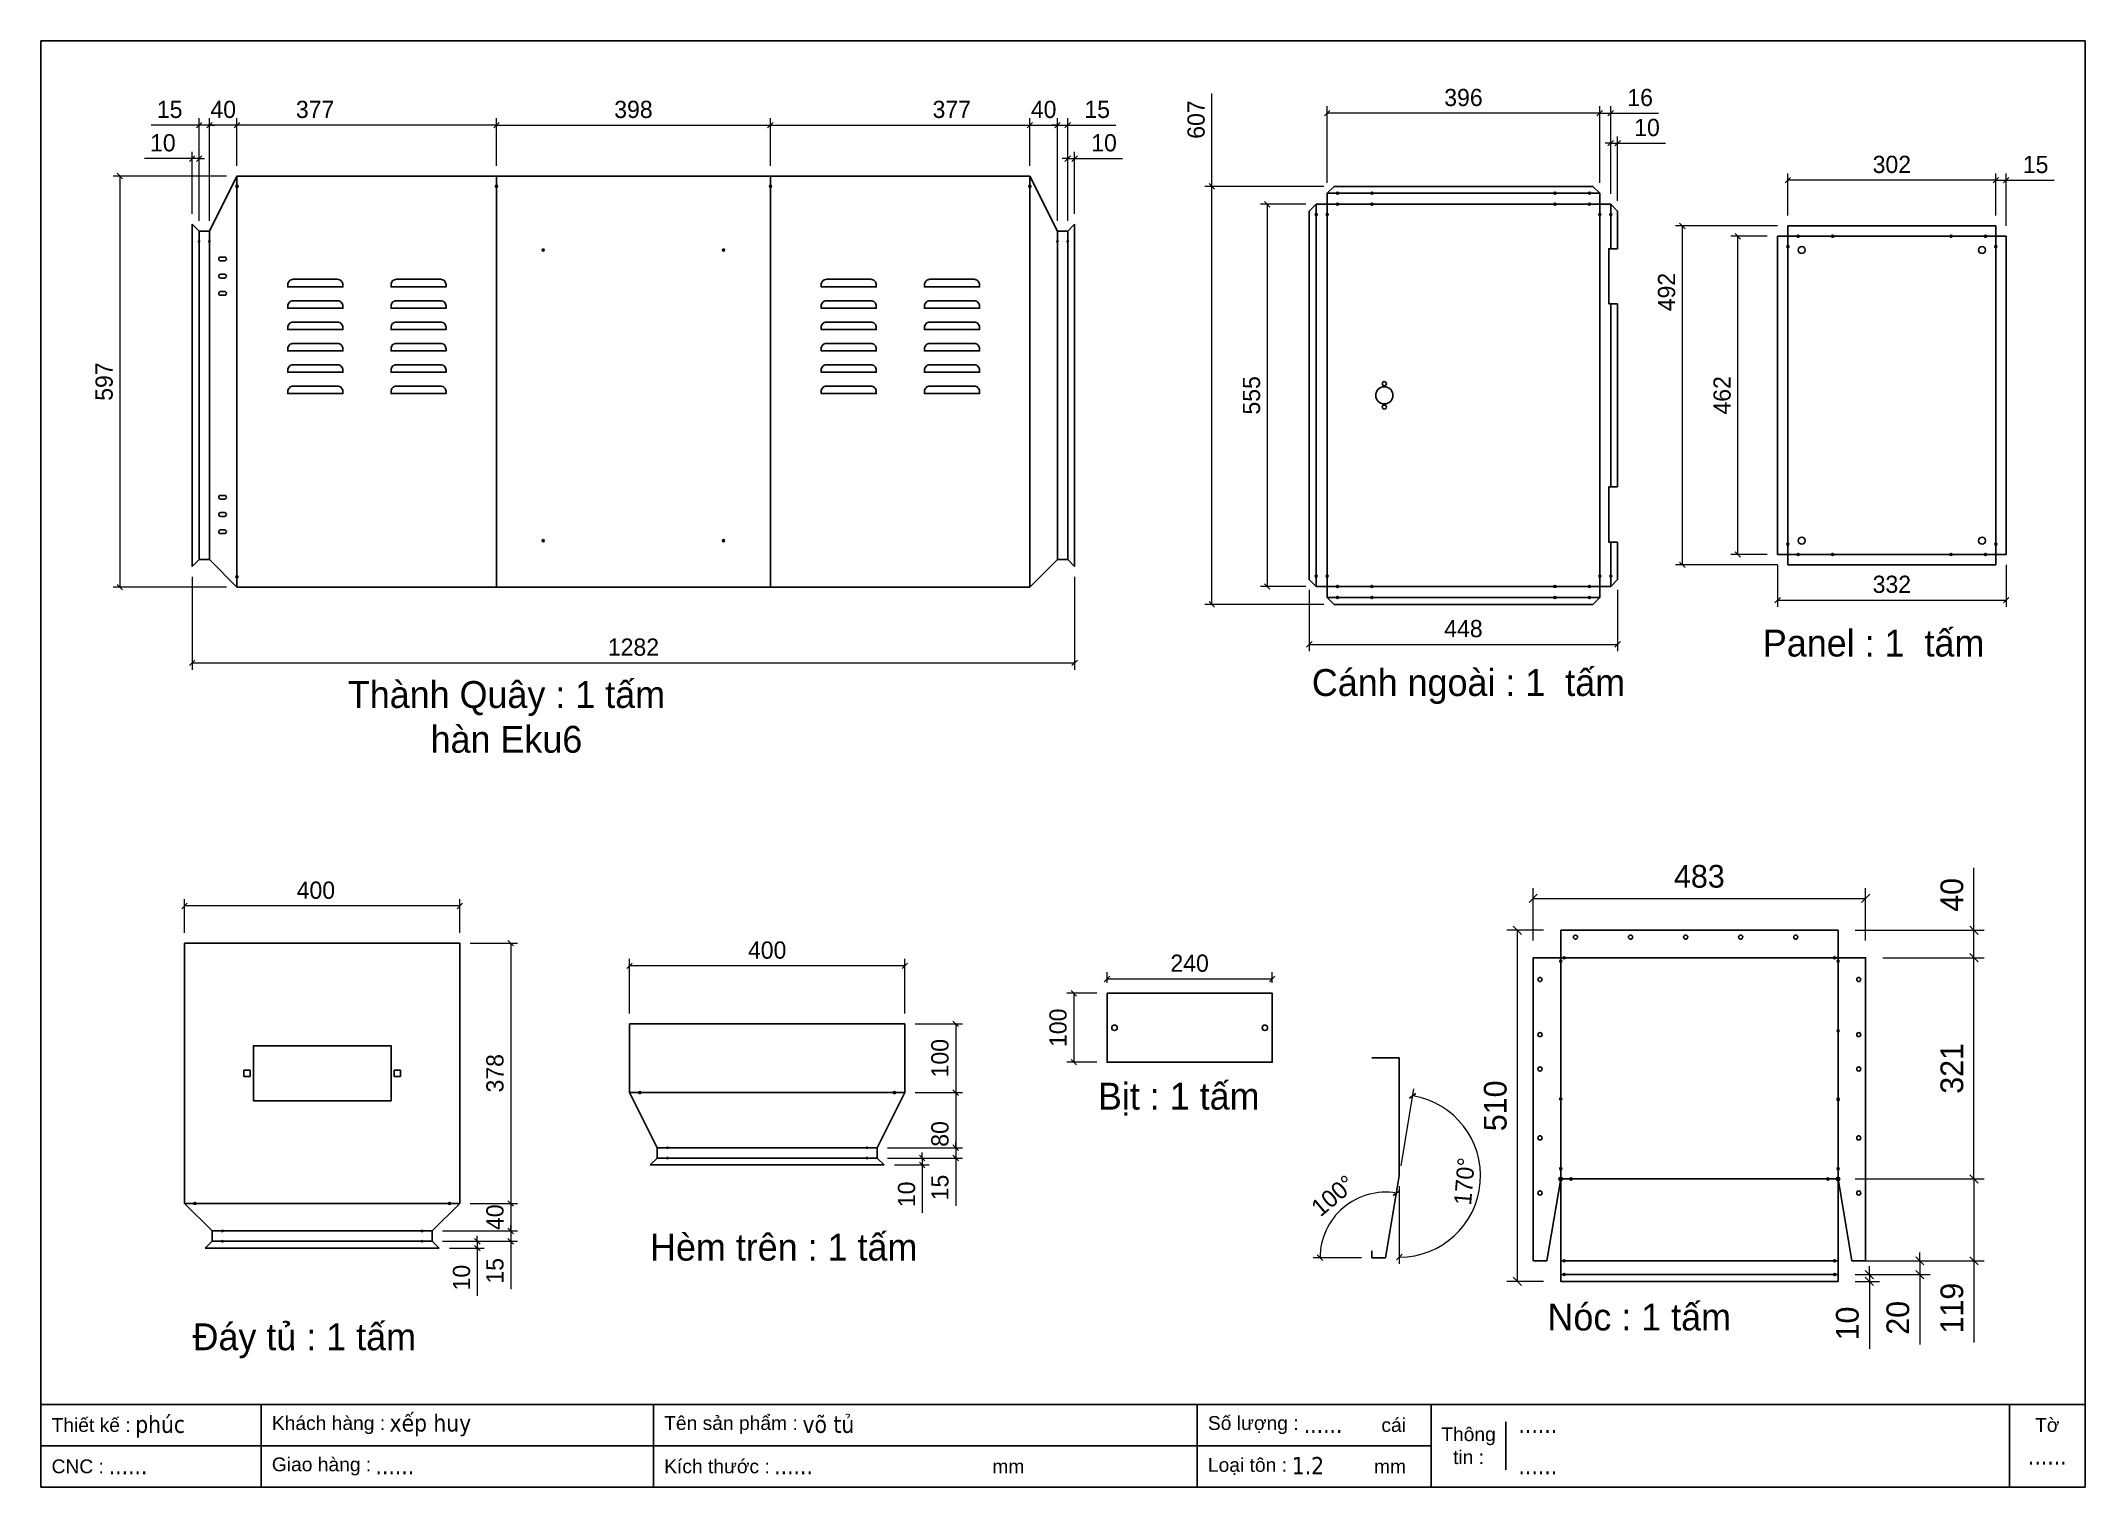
# Model space of a CAD drawing. Header units: millimetres. Extents: x 0 to 2970, y 0 to 2100.
import ezdxf
from ezdxf.enums import TextEntityAlignment as Align

# ---------------------------------------------------------------- set-up
doc = ezdxf.new("R2010")
doc.units = ezdxf.units.MM
for name, color, linetype in [('CNC', 7, 'Continuous'), ('DIM', 253, 'Continuous'), ('FIRE PROTECTION', 1, 'Continuous')]:
    doc.layers.add(name, color=color, linetype=linetype)
doc.styles.add('Arial', font='arial.ttf')
doc.styles.add('Tahoma (Input Text)', font='tahoma.ttf')
doc.dimstyles.new('Dim-25', dxfattribs={"dimtxt": 25, "dimasz": 8, "dimexe": 10, "dimexo": 15, "dimgap": 10, "dimtad": 1, "dimdec": 0, "dimtxsty": 'Standard', "dimblk": 'OBLIQUE', "dimcen": 10, "dimclrd": 5, "dimclre": 5, "dimclrt": 3, "dimazin": 3, "dimtfac": 1, "dimtdec": 0, "dimtmove": 0, "dimatfit": 3, "dimldrblk": 'OBLIQUE', "dimlwd": 9, "dimlwe": 9})
doc.dimstyles.new('Dim-33', dxfattribs={"dimtxt": 33, "dimasz": 12, "dimexe": 15, "dimexo": 25, "dimgap": 15, "dimtad": 1, "dimdec": 0, "dimtxsty": 'Standard', "dimblk": 'OBLIQUE', "dimcen": 10, "dimclrd": 5, "dimclre": 5, "dimclrt": 3, "dimazin": 3, "dimtfac": 1, "dimtdec": 0, "dimtmove": 0, "dimatfit": 3, "dimldrblk": 'OPEN30', "dimlwd": 9, "dimlwe": 9})

msp = doc.modelspace()

# ---------------------------------------------------------------- texts
at = {"color": 2, "char_height": 39, "attachment_point": 5}
for s, insert, width in [('Panel : 1  tấm', (2662.7, 1225.3), 574.5), ('Cánh ngoài : 1  tấm', (2074.1, 1162.4), 575.5), ('Thành Quây : 1 tấm \\Phàn Eku6', (676.4, 1118.1), 824), ('Bịt : 1 tấm', (1653.1, 563.3), 874), ('Hèm trên : 1 tấm', (1079.2, 348.1), 874), ('Nóc : 1 tấm', (2322.2, 246.7), 874), ('Đáy tủ : 1 tấm', (382.7, 212.4), 674)]:
    msp.add_mtext(s, dxfattribs=dict(at, insert=insert, width=width))

# ---------------------------------------------------------------- blocks, each defined once
blk = doc.blocks.new('*D1')
at = {"color": 0, "linetype": 'ByBlock', "lineweight": -2}
for p, q in [((665.9, 1981.7), (657.9, 1973.7)), ((1055.9, 1973.7), (1063.9, 1981.7))]:
    blk.add_line(p, q, dxfattribs=at)
at = {"layer": 'Defpoints', "color": 0, "transparency": 16777216}
for p in [(1059.9, 1977.7), (661.9, 1903.8), (1059.9, 1903.8)]:
    blk.add_point(p, dxfattribs=at)
at = {"layer": 'DIM', "color": 5, "lineweight": 9, "transparency": 16777216}
for p, q in [((661.9, 1918.8), (661.9, 1987.7)), ((661.9, 1977.7), (1059.9, 1977.7)), ((1059.9, 1918.8), (1059.9, 1987.7))]:
    blk.add_line(p, q, dxfattribs=at)
at = {"layer": 'DIM', "color": 3, "transparency": 16777216, "insert": (860.9, 2000.4), "char_height": 25, "attachment_point": 5}
blk.add_mtext('398', dxfattribs=at)
blk = doc.blocks.new('_Oblique')
at = {"color": 0, "linetype": 'ByBlock', "lineweight": -2}
blk.add_line((-0.5, -0.5), (0.5, 0.5), dxfattribs=at)
blk = doc.blocks.new('*D2')
at = {"color": 0, "linetype": 'ByBlock', "lineweight": -2}
for p, q in [((1063.9, 1981.7), (1055.9, 1973.7)), ((1432.9, 1973.7), (1440.9, 1981.7))]:
    blk.add_line(p, q, dxfattribs=at)
at = {"layer": 'Defpoints', "color": 0, "transparency": 16777216}
for p in [(1436.9, 1977.7), (1059.9, 1903.8), (1436.9, 1903.8)]:
    blk.add_point(p, dxfattribs=at)
at = {"layer": 'DIM', "color": 5, "lineweight": 9, "transparency": 16777216}
for p, q in [((1059.9, 1918.8), (1059.9, 1987.7)), ((1059.9, 1977.7), (1436.9, 1977.7)), ((1436.9, 1918.8), (1436.9, 1987.7))]:
    blk.add_line(p, q, dxfattribs=at)
at = {"layer": 'DIM', "color": 3, "transparency": 16777216, "insert": (1323.4, 2000.4), "char_height": 25, "attachment_point": 5}
blk.add_mtext('377', dxfattribs=at)
blk = doc.blocks.new('*D3')
at = {"color": 0, "linetype": 'ByBlock', "lineweight": -2}
for p, q in [((1440.9, 1981.7), (1432.9, 1973.7)), ((1472.9, 1973.7), (1480.9, 1981.7))]:
    blk.add_line(p, q, dxfattribs=at)
at = {"layer": 'Defpoints', "color": 0, "transparency": 16777216}
for p in [(1476.9, 1977.7), (1436.9, 1903.8), (1476.9, 1823.8)]:
    blk.add_point(p, dxfattribs=at)
at = {"layer": 'DIM', "color": 5, "lineweight": 9, "transparency": 16777216}
for p, q in [((1436.9, 1918.8), (1436.9, 1987.7)), ((1436.9, 1977.7), (1476.9, 1977.7)), ((1476.9, 1838.8), (1476.9, 1987.7))]:
    blk.add_line(p, q, dxfattribs=at)
at = {"layer": 'DIM', "color": 3, "transparency": 16777216, "insert": (1456.9, 2000.4), "char_height": 25, "attachment_point": 5}
blk.add_mtext('40', dxfattribs=at)
blk = doc.blocks.new('*D4')
at = {"color": 0, "linetype": 'ByBlock', "lineweight": -2}
for p, q in [((288.9, 1981.7), (280.9, 1973.7)), ((657.9, 1973.7), (665.9, 1981.7))]:
    blk.add_line(p, q, dxfattribs=at)
at = {"layer": 'Defpoints', "color": 0, "transparency": 16777216}
for p in [(284.9, 1977.7), (284.9, 1903.8), (661.9, 1903.8)]:
    blk.add_point(p, dxfattribs=at)
at = {"layer": 'DIM', "color": 5, "lineweight": 9, "transparency": 16777216}
for p, q in [((284.9, 1918.8), (284.9, 1987.7)), ((661.9, 1977.7), (284.9, 1977.7)), ((661.9, 1918.8), (661.9, 1987.7))]:
    blk.add_line(p, q, dxfattribs=at)
at = {"layer": 'DIM', "color": 3, "transparency": 16777216, "insert": (398.4, 2000.4), "char_height": 25, "attachment_point": 5}
blk.add_mtext('377', dxfattribs=at)
blk = doc.blocks.new('*D5')
at = {"color": 0, "linetype": 'ByBlock', "lineweight": -2}
for p, q in [((248.9, 1981.7), (240.9, 1973.7)), ((280.9, 1973.7), (288.9, 1981.7))]:
    blk.add_line(p, q, dxfattribs=at)
at = {"layer": 'Defpoints', "color": 0, "transparency": 16777216}
for p in [(244.9, 1977.7), (284.9, 1903.8), (244.9, 1823.8)]:
    blk.add_point(p, dxfattribs=at)
at = {"layer": 'DIM', "color": 5, "lineweight": 9, "transparency": 16777216}
for p, q in [((244.9, 1838.8), (244.9, 1987.7)), ((284.9, 1977.7), (244.9, 1977.7)), ((284.9, 1918.8), (284.9, 1987.7))]:
    blk.add_line(p, q, dxfattribs=at)
at = {"layer": 'DIM', "color": 3, "transparency": 16777216, "insert": (264.9, 2000.4), "char_height": 25, "attachment_point": 5}
blk.add_mtext('40', dxfattribs=at)
blk = doc.blocks.new('*D6')
at = {"color": 0, "linetype": 'ByBlock', "lineweight": -2}
for p, q in [((223.9, 1200.9), (215.9, 1192.9)), ((1497.9, 1192.9), (1505.9, 1200.9))]:
    blk.add_line(p, q, dxfattribs=at)
at = {"layer": 'Defpoints', "color": 0, "transparency": 16777216}
for p in [(219.9, 1336.8), (1501.9, 1336.8), (1501.9, 1196.9)]:
    blk.add_point(p, dxfattribs=at)
at = {"layer": 'DIM', "color": 5, "lineweight": 9, "transparency": 16777216}
for p, q in [((219.9, 1321.8), (219.9, 1186.9)), ((1501.9, 1321.8), (1501.9, 1186.9)), ((219.9, 1196.9), (1501.9, 1196.9))]:
    blk.add_line(p, q, dxfattribs=at)
at = {"layer": 'DIM', "color": 3, "transparency": 16777216, "insert": (860.9, 1219.6), "char_height": 25, "attachment_point": 5}
blk.add_mtext('1282', dxfattribs=at)
blk = doc.blocks.new('*D7')
at = {"color": 0, "linetype": 'ByBlock', "lineweight": -2}
for p, q in [((1472.9, 1973.7), (1480.9, 1981.7)), ((1495.9, 1981.7), (1487.9, 1973.7))]:
    blk.add_line(p, q, dxfattribs=at)
at = {"layer": 'Defpoints', "color": 0, "transparency": 16777216}
for p in [(1491.9, 1977.7), (1476.9, 1823.8), (1491.9, 1823.8)]:
    blk.add_point(p, dxfattribs=at)
at = {"layer": 'DIM', "color": 5, "lineweight": 9, "transparency": 16777216}
for p, q in [((1476.9, 1977.7), (1468.9, 1977.7)), ((1476.9, 1838.8), (1476.9, 1987.7)), ((1476.9, 1977.7), (1491.9, 1977.7)), ((1491.9, 1838.8), (1491.9, 1987.7)), ((1491.9, 1977.7), (1561.6, 1977.7))]:
    blk.add_line(p, q, dxfattribs=at)
at = {"layer": 'DIM', "color": 3, "transparency": 16777216, "insert": (1534.7, 2000.4), "char_height": 25, "attachment_point": 5}
blk.add_mtext('15', dxfattribs=at)
blk = doc.blocks.new('*D8')
at = {"color": 0, "linetype": 'ByBlock', "lineweight": -2}
for p, q in [((1487.9, 1925.1), (1495.9, 1933.1)), ((1505.9, 1933.1), (1497.9, 1925.1))]:
    blk.add_line(p, q, dxfattribs=at)
at = {"layer": 'Defpoints', "color": 0, "transparency": 16777216}
for p in [(1501.9, 1929.1), (1491.9, 1823.8), (1501.9, 1833.8)]:
    blk.add_point(p, dxfattribs=at)
at = {"layer": 'DIM', "color": 5, "lineweight": 9, "transparency": 16777216}
for p, q in [((1491.9, 1838.8), (1491.9, 1939.1)), ((1501.9, 1848.8), (1501.9, 1939.1)), ((1491.9, 1929.1), (1483.9, 1929.1)), ((1491.9, 1929.1), (1501.9, 1929.1)), ((1501.9, 1929.1), (1571.3, 1929.1))]:
    blk.add_line(p, q, dxfattribs=at)
at = {"layer": 'DIM', "color": 3, "transparency": 16777216, "insert": (1544.6, 1951.9), "char_height": 25, "attachment_point": 5}
blk.add_mtext('10', dxfattribs=at)
blk = doc.blocks.new('*D9')
at = {"color": 0, "linetype": 'ByBlock', "lineweight": -2}
for p, q in [((225.9, 1973.7), (233.9, 1981.7)), ((248.9, 1981.7), (240.9, 1973.7))]:
    blk.add_line(p, q, dxfattribs=at)
at = {"layer": 'Defpoints', "color": 0, "transparency": 16777216}
for p in [(229.9, 1977.7), (229.9, 1823.8), (244.9, 1823.8)]:
    blk.add_point(p, dxfattribs=at)
at = {"layer": 'DIM', "color": 5, "lineweight": 9, "transparency": 16777216}
for p, q in [((229.9, 1977.7), (160.3, 1977.7)), ((229.9, 1838.8), (229.9, 1987.7)), ((244.9, 1977.7), (229.9, 1977.7)), ((244.9, 1838.8), (244.9, 1987.7)), ((244.9, 1977.7), (252.9, 1977.7))]:
    blk.add_line(p, q, dxfattribs=at)
at = {"layer": 'DIM', "color": 3, "transparency": 16777216, "insert": (187.1, 2000.4), "char_height": 25, "attachment_point": 5}
blk.add_mtext('15', dxfattribs=at)
blk = doc.blocks.new('*D10')
at = {"color": 0, "linetype": 'ByBlock', "lineweight": -2}
for p, q in [((215.9, 1925.1), (223.9, 1933.1)), ((233.9, 1933.1), (225.9, 1925.1))]:
    blk.add_line(p, q, dxfattribs=at)
at = {"layer": 'Defpoints', "color": 0, "transparency": 16777216}
for p in [(219.9, 1929.1), (219.9, 1833.8), (229.9, 1823.8)]:
    blk.add_point(p, dxfattribs=at)
at = {"layer": 'DIM', "color": 5, "lineweight": 9, "transparency": 16777216}
for p, q in [((219.9, 1848.8), (219.9, 1939.1)), ((229.9, 1838.8), (229.9, 1939.1)), ((219.9, 1929.1), (150.6, 1929.1)), ((229.9, 1929.1), (219.9, 1929.1)), ((229.9, 1929.1), (237.9, 1929.1))]:
    blk.add_line(p, q, dxfattribs=at)
at = {"layer": 'DIM', "color": 3, "transparency": 16777216, "insert": (177.2, 1951.9), "char_height": 25, "attachment_point": 5}
blk.add_mtext('10', dxfattribs=at)
blk = doc.blocks.new('f3daunguoc')
at = {"layer": 'CNC', "color": 2, "lineweight": -3}
blk.add_circle((0, 0), 1.5, dxfattribs=at)
blk = doc.blocks.new('f2dauxuoi')
at = {"layer": 'CNC', "color": 2, "lineweight": -3}
blk.add_circle((0, 0), 1, dxfattribs=at)
blk = doc.blocks.new('*D11')
at = {"color": 0, "linetype": 'ByBlock', "lineweight": -2}
for p, q in [((118.8, 1899.8), (110.8, 1907.8)), ((110.8, 1310.8), (118.8, 1302.8))]:
    blk.add_line(p, q, dxfattribs=at)
at = {"layer": 'Defpoints', "color": 0, "transparency": 16777216}
for p in [(284.9, 1903.8), (114.8, 1306.8), (284.9, 1306.8)]:
    blk.add_point(p, dxfattribs=at)
at = {"layer": 'DIM', "color": 5, "lineweight": 9, "transparency": 16777216}
for p, q in [((269.9, 1903.8), (104.8, 1903.8)), ((114.8, 1903.8), (114.8, 1306.8)), ((269.9, 1306.8), (104.8, 1306.8))]:
    blk.add_line(p, q, dxfattribs=at)
at = {"layer": 'DIM', "color": 3, "transparency": 16777216, "insert": (92, 1605.3), "char_height": 25, "attachment_point": 5, "rotation": 90}
blk.add_mtext('597', dxfattribs=at)
blk = doc.blocks.new('*D12')
at = {"color": 0, "linetype": 'ByBlock', "lineweight": -2}
for p, q in [((1333.1, 668.8), (1325.1, 676.8)), ((1325.1, 576.8), (1333.1, 568.8))]:
    blk.add_line(p, q, dxfattribs=at)
at = {"layer": 'Defpoints', "color": 0, "transparency": 16777216}
for p in [(1255.2, 672.8), (1255.2, 572.8), (1329.1, 572.8)]:
    blk.add_point(p, dxfattribs=at)
at = {"layer": 'DIM', "color": 5, "lineweight": 9, "transparency": 16777216}
for p, q in [((1270.2, 672.8), (1339.1, 672.8)), ((1329.1, 672.8), (1329.1, 572.8)), ((1270.2, 572.8), (1339.1, 572.8))]:
    blk.add_line(p, q, dxfattribs=at)
at = {"layer": 'DIM', "color": 3, "transparency": 16777216, "insert": (1306.3, 622.8), "char_height": 25, "attachment_point": 5, "rotation": 90}
blk.add_mtext('100', dxfattribs=at)
blk = doc.blocks.new('*D13')
at = {"color": 0, "linetype": 'ByBlock', "lineweight": -2}
for p, q in [((1333.1, 568.8), (1325.1, 576.8)), ((1325.1, 496.8), (1333.1, 488.8))]:
    blk.add_line(p, q, dxfattribs=at)
at = {"layer": 'Defpoints', "color": 0, "transparency": 16777216}
for p in [(1255.2, 572.8), (1215.2, 492.8), (1329.1, 492.8)]:
    blk.add_point(p, dxfattribs=at)
at = {"layer": 'DIM', "color": 5, "lineweight": 9, "transparency": 16777216}
for p, q in [((1270.2, 572.8), (1339.1, 572.8)), ((1329.1, 572.8), (1329.1, 492.8)), ((1230.2, 492.8), (1339.1, 492.8))]:
    blk.add_line(p, q, dxfattribs=at)
at = {"layer": 'DIM', "color": 3, "transparency": 16777216, "insert": (1306.3, 512.8), "char_height": 25, "attachment_point": 5, "rotation": 90}
blk.add_mtext('80', dxfattribs=at)
blk = doc.blocks.new('*D14')
at = {"color": 0, "linetype": 'ByBlock', "lineweight": -2}
for p, q in [((1325.1, 496.8), (1333.1, 488.8)), ((1333.1, 473.8), (1325.1, 481.8))]:
    blk.add_line(p, q, dxfattribs=at)
at = {"layer": 'Defpoints', "color": 0, "transparency": 16777216}
for p in [(1215.2, 492.8), (1215.2, 477.8), (1329.1, 477.8)]:
    blk.add_point(p, dxfattribs=at)
at = {"layer": 'DIM', "color": 5, "lineweight": 9, "transparency": 16777216}
for p, q in [((1230.2, 492.8), (1339.1, 492.8)), ((1230.2, 477.8), (1339.1, 477.8)), ((1329.1, 492.8), (1329.1, 500.8)), ((1329.1, 492.8), (1329.1, 477.8)), ((1329.1, 477.8), (1329.1, 408.2))]:
    blk.add_line(p, q, dxfattribs=at)
at = {"layer": 'DIM', "color": 3, "transparency": 16777216, "insert": (1306.3, 435), "char_height": 25, "attachment_point": 5, "rotation": 90}
blk.add_mtext('15', dxfattribs=at)
blk = doc.blocks.new('*D15')
at = {"color": 0, "linetype": 'ByBlock', "lineweight": -2}
for p, q in [((1276.5, 481.8), (1284.5, 473.8)), ((1284.5, 463.8), (1276.5, 471.8))]:
    blk.add_line(p, q, dxfattribs=at)
at = {"layer": 'Defpoints', "color": 0, "transparency": 16777216}
for p in [(1215.2, 477.8), (1225.2, 467.8), (1280.5, 467.8)]:
    blk.add_point(p, dxfattribs=at)
at = {"layer": 'DIM', "color": 5, "lineweight": 9, "transparency": 16777216}
for p, q in [((1230.2, 477.8), (1290.5, 477.8)), ((1280.5, 477.8), (1280.5, 485.8)), ((1280.5, 477.8), (1280.5, 467.8)), ((1240.2, 467.8), (1290.5, 467.8)), ((1280.5, 467.8), (1280.5, 398.4))]:
    blk.add_line(p, q, dxfattribs=at)
at = {"layer": 'DIM', "color": 3, "transparency": 16777216, "insert": (1257.8, 425.1), "char_height": 25, "attachment_point": 5, "rotation": 90}
blk.add_mtext('10', dxfattribs=at)
blk = doc.blocks.new('*D16')
at = {"color": 0, "linetype": 'ByBlock', "lineweight": -2}
for p, q in [((859.2, 760.9), (851.2, 752.9)), ((1251.2, 752.9), (1259.2, 760.9))]:
    blk.add_line(p, q, dxfattribs=at)
at = {"layer": 'Defpoints', "color": 0, "ltscale": 3, "transparency": 16777216}
for p in [(855.2, 756.9), (855.2, 672.8), (1255.2, 672.8)]:
    blk.add_point(p, dxfattribs=at)
at = {"layer": 'DIM', "color": 5, "lineweight": 9, "ltscale": 3, "transparency": 16777216}
for p, q in [((855.2, 687.8), (855.2, 766.9)), ((1255.2, 756.9), (855.2, 756.9)), ((1255.2, 687.8), (1255.2, 766.9))]:
    blk.add_line(p, q, dxfattribs=at)
at = {"layer": 'DIM', "color": 3, "ltscale": 3, "transparency": 16777216, "insert": (1055.2, 779.6), "char_height": 25, "attachment_point": 5}
blk.add_mtext('400', dxfattribs=at)
blk = doc.blocks.new('*D17')
at = {"color": 0, "linetype": 'ByBlock', "lineweight": -2}
for p, q in [((2276.8, 1947.4), (2284.8, 1955.4)), ((2294.8, 1955.4), (2286.8, 1947.4))]:
    blk.add_line(p, q, dxfattribs=at)
at = {"layer": 'Defpoints', "color": 0, "transparency": 16777216}
for p in [(2290.8, 1951.4), (2280.8, 1862.8), (2290.8, 1852.8)]:
    blk.add_point(p, dxfattribs=at)
at = {"layer": 'DIM', "color": 5, "lineweight": 9, "transparency": 16777216}
for p, q in [((2280.8, 1877.8), (2280.8, 1961.4)), ((2290.8, 1867.8), (2290.8, 1961.4)), ((2280.8, 1951.4), (2272.8, 1951.4)), ((2280.8, 1951.4), (2290.8, 1951.4)), ((2290.8, 1951.4), (2360.2, 1951.4))]:
    blk.add_line(p, q, dxfattribs=at)
at = {"layer": 'DIM', "color": 3, "transparency": 16777216, "insert": (2333.5, 1974.1), "char_height": 25, "attachment_point": 5}
blk.add_mtext('10', dxfattribs=at)
blk = doc.blocks.new('*D18')
at = {"color": 0, "linetype": 'ByBlock', "lineweight": -2}
for p, q in [((2260.8, 1991), (2268.8, 1999)), ((2284.8, 1999), (2276.8, 1991))]:
    blk.add_line(p, q, dxfattribs=at)
at = {"layer": 'Defpoints', "color": 0, "transparency": 16777216}
for p in [(2280.8, 1995), (2264.8, 1878.8), (2280.8, 1862.8)]:
    blk.add_point(p, dxfattribs=at)
at = {"layer": 'DIM', "color": 5, "lineweight": 9, "transparency": 16777216}
for p, q in [((2264.8, 1995), (2256.8, 1995)), ((2264.8, 1893.8), (2264.8, 2005)), ((2264.8, 1995), (2280.8, 1995)), ((2280.8, 1877.8), (2280.8, 2005)), ((2280.8, 1995), (2350.2, 1995))]:
    blk.add_line(p, q, dxfattribs=at)
at = {"layer": 'DIM', "color": 3, "transparency": 16777216, "insert": (2323.5, 2017.7), "char_height": 25, "attachment_point": 5}
blk.add_mtext('16', dxfattribs=at)
blk = doc.blocks.new('*D19')
at = {"color": 0, "linetype": 'ByBlock', "lineweight": -2}
for p, q in [((1872.8, 1999), (1864.8, 1991)), ((2260.8, 1991), (2268.8, 1999))]:
    blk.add_line(p, q, dxfattribs=at)
at = {"layer": 'Defpoints', "color": 0, "transparency": 16777216}
for p in [(1868.8, 1995), (1868.8, 1878.8), (2264.8, 1878.8)]:
    blk.add_point(p, dxfattribs=at)
at = {"layer": 'DIM', "color": 5, "lineweight": 9, "transparency": 16777216}
for p, q in [((1868.8, 1893.8), (1868.8, 2005)), ((2264.8, 1995), (1868.8, 1995)), ((2264.8, 1893.8), (2264.8, 2005))]:
    blk.add_line(p, q, dxfattribs=at)
at = {"layer": 'DIM', "color": 3, "transparency": 16777216, "insert": (2066.8, 2017.7), "char_height": 25, "attachment_point": 5}
blk.add_mtext('396', dxfattribs=at)
blk = doc.blocks.new('*D20')
at = {"color": 0, "linetype": 'ByBlock', "lineweight": -2}
for p, q in [((1785.7, 1858.8), (1777.7, 1866.8)), ((1777.7, 1311.8), (1785.7, 1303.8))]:
    blk.add_line(p, q, dxfattribs=at)
at = {"layer": 'Defpoints', "color": 0, "transparency": 16777216}
for p in [(1852.8, 1862.8), (1781.7, 1307.8), (1852.8, 1307.8)]:
    blk.add_point(p, dxfattribs=at)
at = {"layer": 'DIM', "color": 5, "lineweight": 9, "transparency": 16777216}
for p, q in [((1837.8, 1862.8), (1771.7, 1862.8)), ((1781.7, 1862.8), (1781.7, 1307.8)), ((1837.8, 1307.8), (1771.7, 1307.8))]:
    blk.add_line(p, q, dxfattribs=at)
at = {"layer": 'DIM', "color": 3, "transparency": 16777216, "insert": (1759, 1585.3), "char_height": 25, "attachment_point": 5, "rotation": 90}
blk.add_mtext('555', dxfattribs=at)
blk = doc.blocks.new('*D21')
at = {"color": 0, "linetype": 'ByBlock', "lineweight": -2}
for p, q in [((1705.3, 1884.8), (1697.3, 1892.8)), ((1697.3, 1285.8), (1705.3, 1277.8))]:
    blk.add_line(p, q, dxfattribs=at)
at = {"layer": 'Defpoints', "color": 0, "transparency": 16777216}
for p in [(1701.3, 1888.8), (1878.8, 1888.8), (1878.8, 1281.8)]:
    blk.add_point(p, dxfattribs=at)
at = {"layer": 'DIM', "color": 5, "lineweight": 9, "transparency": 16777216}
for p, q in [((1701.3, 1888.8), (1701.3, 2023.5)), ((1863.8, 1888.8), (1691.3, 1888.8)), ((1701.3, 1281.8), (1701.3, 1888.8)), ((1863.8, 1281.8), (1691.3, 1281.8))]:
    blk.add_line(p, q, dxfattribs=at)
at = {"layer": 'DIM', "color": 3, "transparency": 16777216, "insert": (1678.5, 1985.8), "char_height": 25, "attachment_point": 5, "rotation": 90}
blk.add_mtext('607', dxfattribs=at)
blk = doc.blocks.new('*D22')
at = {"color": 0, "linetype": 'ByBlock', "lineweight": -2}
for p, q in [((1846.8, 1227.7), (1838.8, 1219.7)), ((2286.8, 1219.7), (2294.8, 1227.7))]:
    blk.add_line(p, q, dxfattribs=at)
at = {"layer": 'Defpoints', "color": 0, "ltscale": 3, "transparency": 16777216}
for p in [(1842.8, 1317.8), (2290.8, 1317.8), (2290.8, 1223.7)]:
    blk.add_point(p, dxfattribs=at)
at = {"layer": 'DIM', "color": 5, "lineweight": 9, "ltscale": 3, "transparency": 16777216}
for p, q in [((1842.8, 1302.8), (1842.8, 1213.7)), ((2290.8, 1302.8), (2290.8, 1213.7)), ((1842.8, 1223.7), (2290.8, 1223.7))]:
    blk.add_line(p, q, dxfattribs=at)
at = {"layer": 'DIM', "color": 3, "ltscale": 3, "transparency": 16777216, "insert": (2066.8, 1246.5), "char_height": 25, "attachment_point": 5}
blk.add_mtext('448', dxfattribs=at)
blk = doc.blocks.new('*D23')
at = {"color": 0, "linetype": 'ByBlock', "lineweight": -2}
for p, q in [((2814.4, 802.6), (2802.4, 814.6)), ((2802.4, 774.6), (2814.4, 762.6))]:
    blk.add_line(p, q, dxfattribs=at)
at = {"layer": 'Defpoints', "color": 0, "transparency": 16777216}
for p in [(2611.1, 808.6), (2808.4, 808.6), (2651.1, 768.6)]:
    blk.add_point(p, dxfattribs=at)
at = {"layer": 'DIM', "color": 5, "lineweight": 9, "transparency": 16777216}
for p, q in [((2808.4, 808.6), (2808.4, 899.1)), ((2636.1, 808.6), (2823.4, 808.6)), ((2808.4, 768.6), (2808.4, 808.6)), ((2676.1, 768.6), (2823.4, 768.6))]:
    blk.add_line(p, q, dxfattribs=at)
at = {"layer": 'DIM', "color": 3, "transparency": 16777216, "insert": (2776.6, 859.9), "char_height": 33, "attachment_point": 5, "rotation": 90}
blk.add_mtext('40', dxfattribs=at)
blk = doc.blocks.new('_Open30')
at = {"color": 0, "linetype": 'ByBlock', "lineweight": -2}
for p, q in [((-1, 0.27), (0, 0)), ((0, 0), (-1, -0.27)), ((0, 0), (-1, 0))]:
    blk.add_line(p, q, dxfattribs=at)
blk = doc.blocks.new('*D24')
at = {"color": 0, "linetype": 'ByBlock', "lineweight": -2}
for p, q in [((2151, 802.6), (2139, 814.6)), ((2139, 304.6), (2151, 292.6))]:
    blk.add_line(p, q, dxfattribs=at)
at = {"layer": 'Defpoints', "color": 0, "transparency": 16777216}
for p in [(2208.1, 808.6), (2145, 298.6), (2208.1, 298.6)]:
    blk.add_point(p, dxfattribs=at)
at = {"layer": 'DIM', "color": 5, "lineweight": 9, "transparency": 16777216}
for p, q in [((2183.1, 808.6), (2130, 808.6)), ((2145, 808.6), (2145, 298.6)), ((2183.1, 298.6), (2130, 298.6))]:
    blk.add_line(p, q, dxfattribs=at)
at = {"layer": 'DIM', "color": 3, "transparency": 16777216, "insert": (2113.2, 553.6), "char_height": 33, "attachment_point": 5, "rotation": 90}
blk.add_mtext('510', dxfattribs=at)
blk = doc.blocks.new('*D25')
at = {"color": 0, "linetype": 'ByBlock', "lineweight": -2}
for p, q in [((2174.1, 860.8), (2162.1, 848.8)), ((2645.1, 848.8), (2657.1, 860.8))]:
    blk.add_line(p, q, dxfattribs=at)
at = {"layer": 'Defpoints', "color": 0, "transparency": 16777216}
for p in [(2651.1, 854.8), (2168.1, 768.6), (2651.1, 768.6)]:
    blk.add_point(p, dxfattribs=at)
at = {"layer": 'DIM', "color": 5, "lineweight": 9, "transparency": 16777216}
for p, q in [((2168.1, 793.6), (2168.1, 869.8)), ((2651.1, 793.6), (2651.1, 869.8)), ((2168.1, 854.8), (2651.1, 854.8))]:
    blk.add_line(p, q, dxfattribs=at)
at = {"layer": 'DIM', "color": 3, "transparency": 16777216, "insert": (2409.6, 886.7), "char_height": 33, "attachment_point": 5}
blk.add_mtext('483', dxfattribs=at)
blk = doc.blocks.new('*D26')
at = {"color": 0, "linetype": 'ByBlock', "lineweight": -2}
for p, q in [((2650.5, 314.6), (2662.5, 302.6)), ((2662.5, 292.6), (2650.5, 304.6))]:
    blk.add_line(p, q, dxfattribs=at)
at = {"layer": 'Defpoints', "color": 0, "transparency": 16777216}
for p in [(2611.1, 308.6), (2611.1, 298.6), (2656.5, 308.6)]:
    blk.add_point(p, dxfattribs=at)
at = {"layer": 'DIM', "color": 5, "lineweight": 9, "transparency": 16777216}
for p, q in [((2636.1, 308.6), (2671.5, 308.6)), ((2636.1, 298.6), (2671.5, 298.6)), ((2656.5, 308.6), (2656.5, 320.6)), ((2656.5, 308.6), (2656.5, 298.6)), ((2656.5, 298.6), (2656.5, 200.6))]:
    blk.add_line(p, q, dxfattribs=at)
at = {"layer": 'DIM', "color": 3, "transparency": 16777216, "insert": (2624.7, 237.6), "char_height": 33, "attachment_point": 5, "rotation": 90}
blk.add_mtext('10', dxfattribs=at)
blk = doc.blocks.new('*D27')
at = {"color": 0, "linetype": 'ByBlock', "lineweight": -2}
for p, q in [((2723.9, 334.6), (2735.9, 322.6)), ((2735.9, 302.6), (2723.9, 314.6))]:
    blk.add_line(p, q, dxfattribs=at)
at = {"layer": 'Defpoints', "color": 0, "transparency": 16777216}
for p in [(2611.1, 328.6), (2611.1, 308.6), (2729.9, 308.6)]:
    blk.add_point(p, dxfattribs=at)
at = {"layer": 'DIM', "color": 5, "lineweight": 9, "transparency": 16777216}
for p, q in [((2636.1, 328.6), (2744.9, 328.6)), ((2729.9, 328.6), (2729.9, 340.6)), ((2729.9, 328.6), (2729.9, 308.6)), ((2636.1, 308.6), (2744.9, 308.6)), ((2729.9, 308.6), (2729.9, 206.9))]:
    blk.add_line(p, q, dxfattribs=at)
at = {"layer": 'DIM', "color": 3, "transparency": 16777216, "insert": (2698.1, 245.8), "char_height": 33, "attachment_point": 5, "rotation": 90}
blk.add_mtext('20', dxfattribs=at)
blk = doc.blocks.new('*D28')
at = {"color": 0, "linetype": 'ByBlock', "lineweight": -2}
for p, q in [((2814.4, 441.4), (2802.4, 453.4)), ((2802.4, 334.6), (2814.4, 322.6))]:
    blk.add_line(p, q, dxfattribs=at)
at = {"layer": 'Defpoints', "color": 0, "transparency": 16777216}
for p in [(2611.1, 447.4), (2651.1, 328.6), (2808.4, 328.6)]:
    blk.add_point(p, dxfattribs=at)
at = {"layer": 'DIM', "color": 5, "lineweight": 9, "transparency": 16777216}
for p, q in [((2636.1, 447.4), (2823.4, 447.4)), ((2808.4, 447.4), (2808.4, 328.6)), ((2676.1, 328.6), (2823.4, 328.6)), ((2808.4, 328.6), (2808.4, 210))]:
    blk.add_line(p, q, dxfattribs=at)
at = {"layer": 'DIM', "color": 3, "transparency": 16777216, "insert": (2776.6, 259.9), "char_height": 33, "attachment_point": 5, "rotation": 90}
blk.add_mtext('119', dxfattribs=at)
blk = doc.blocks.new('*D29')
at = {"color": 0, "linetype": 'ByBlock', "lineweight": -2}
for p, q in [((2814.4, 762.6), (2802.4, 774.6)), ((2802.4, 453.4), (2814.4, 441.4))]:
    blk.add_line(p, q, dxfattribs=at)
at = {"layer": 'Defpoints', "color": 0, "transparency": 16777216}
for p in [(2651.1, 768.6), (2808.4, 768.6), (2611.1, 447.4)]:
    blk.add_point(p, dxfattribs=at)
at = {"layer": 'DIM', "color": 5, "lineweight": 9, "transparency": 16777216}
for p, q in [((2676.1, 768.6), (2823.4, 768.6)), ((2808.4, 447.4), (2808.4, 768.6)), ((2636.1, 447.4), (2823.4, 447.4))]:
    blk.add_line(p, q, dxfattribs=at)
at = {"layer": 'DIM', "color": 3, "transparency": 16777216, "insert": (2776.6, 608), "char_height": 33, "attachment_point": 5, "rotation": 90}
blk.add_mtext('321', dxfattribs=at)
blk = doc.blocks.new('*D30')
at = {"color": 0, "linetype": 'ByBlock', "lineweight": -2}
for p, q in [((1997.8, 571.5), (1988.5, 565)), ((1977.6, 338), (1969.6, 330))]:
    blk.add_line(p, q, dxfattribs=at)
at = {"layer": 'Defpoints', "color": 0, "ltscale": 3, "transparency": 16777216}
for p in [(1973.6, 623.1), (1973.6, 451.9), (1973.6, 451.9), (2072.3, 387.4), (1953.6, 333.1)]:
    blk.add_point(p, dxfattribs=at)
at = {"layer": 'DIM', "color": 5, "lineweight": 9, "ltscale": 3, "transparency": 16777216}
for p, q in [((1976.1, 466.7), (1994.8, 578.1)), ((1973.6, 436.9), (1973.6, 324))]:
    blk.add_line(p, q, dxfattribs=at)
blk.add_arc((1973.6, 451.9), 118, 270, 80.4439, dxfattribs=at)
at = {"layer": 'DIM', "color": 3, "ltscale": 3, "transparency": 16777216, "insert": (2068.4, 444), "char_height": 25, "attachment_point": 5, "rotation": 85.2219}
blk.add_mtext('170°', dxfattribs=at)
blk = doc.blocks.new('*D31')
at = {"color": 0, "linetype": 'ByBlock', "lineweight": -2}
for p, q in [((1964.7, 423.6), (1974, 430.1)), ((1854.5, 337.1), (1862.5, 329.1))]:
    blk.add_line(p, q, dxfattribs=at)
at = {"layer": 'Defpoints', "color": 0, "ltscale": 3, "transparency": 16777216}
for p in [(1973.6, 451.9), (1915.5, 420.2), (1933.6, 333.1), (1953.6, 333.1), (1953.6, 333.1)]:
    blk.add_point(p, dxfattribs=at)
at = {"layer": 'DIM', "color": 5, "lineweight": 9, "ltscale": 3, "transparency": 16777216}
blk.add_line((1918.6, 333.1), (1848.5, 333.1), dxfattribs=at)
blk.add_arc((1953.6, 333.1), 95.1, 80.4439, 180, dxfattribs=at)
at = {"layer": 'DIM', "color": 3, "ltscale": 3, "transparency": 16777216, "insert": (1877.5, 423.1), "char_height": 25, "attachment_point": 5, "rotation": 40.2219}
blk.add_mtext('100°', dxfattribs=at)
blk = doc.blocks.new('*D32')
at = {"color": 0, "linetype": 'ByBlock', "lineweight": -2}
for p, q in [((2836.2, 1893.7), (2844.2, 1901.7)), ((2859.2, 1901.7), (2851.2, 1893.7))]:
    blk.add_line(p, q, dxfattribs=at)
at = {"layer": 'Defpoints', "color": 0, "ltscale": 3, "transparency": 16777216}
for p in [(2855.2, 1897.7), (2840.2, 1831.3), (2855.2, 1816.3)]:
    blk.add_point(p, dxfattribs=at)
at = {"layer": 'DIM', "color": 5, "lineweight": 9, "ltscale": 3, "transparency": 16777216}
for p, q in [((2840.2, 1846.3), (2840.2, 1907.7)), ((2855.2, 1831.3), (2855.2, 1907.7)), ((2840.2, 1897.7), (2832.2, 1897.7)), ((2840.2, 1897.7), (2855.2, 1897.7)), ((2855.2, 1897.7), (2924.9, 1897.7))]:
    blk.add_line(p, q, dxfattribs=at)
at = {"layer": 'DIM', "color": 3, "ltscale": 3, "transparency": 16777216, "insert": (2898.1, 1920.4), "char_height": 25, "attachment_point": 5}
blk.add_mtext('15', dxfattribs=at)
blk = doc.blocks.new('*D33')
at = {"color": 0, "linetype": 'ByBlock', "lineweight": -2}
for p, q in [((2542.2, 1901.7), (2534.2, 1893.7)), ((2836.2, 1893.7), (2844.2, 1901.7))]:
    blk.add_line(p, q, dxfattribs=at)
at = {"layer": 'Defpoints', "color": 0, "ltscale": 3, "transparency": 16777216}
for p in [(2538.2, 1897.7), (2538.2, 1831.3), (2840.2, 1831.3)]:
    blk.add_point(p, dxfattribs=at)
at = {"layer": 'DIM', "color": 5, "lineweight": 9, "ltscale": 3, "transparency": 16777216}
for p, q in [((2538.2, 1846.3), (2538.2, 1907.7)), ((2840.2, 1846.3), (2840.2, 1907.7)), ((2840.2, 1897.7), (2538.2, 1897.7))]:
    blk.add_line(p, q, dxfattribs=at)
at = {"layer": 'DIM', "color": 3, "ltscale": 3, "transparency": 16777216, "insert": (2689.2, 1920.5), "char_height": 25, "attachment_point": 5}
blk.add_mtext('302', dxfattribs=at)
blk = doc.blocks.new('*D34')
at = {"color": 0, "linetype": 'ByBlock', "lineweight": -2}
for p, q in [((2388.7, 1827.3), (2380.7, 1835.3)), ((2380.7, 1343.3), (2388.7, 1335.3))]:
    blk.add_line(p, q, dxfattribs=at)
at = {"layer": 'Defpoints', "color": 0, "ltscale": 3, "transparency": 16777216}
for p in [(2538.2, 1831.3), (2384.7, 1339.3), (2538.2, 1339.3)]:
    blk.add_point(p, dxfattribs=at)
at = {"layer": 'DIM', "color": 5, "lineweight": 9, "ltscale": 3, "transparency": 16777216}
for p, q in [((2523.2, 1831.3), (2374.7, 1831.3)), ((2384.7, 1831.3), (2384.7, 1339.3)), ((2523.2, 1339.3), (2374.7, 1339.3))]:
    blk.add_line(p, q, dxfattribs=at)
at = {"layer": 'DIM', "color": 3, "ltscale": 3, "transparency": 16777216, "insert": (2362, 1735.3), "char_height": 25, "attachment_point": 5, "rotation": 90}
blk.add_mtext('492', dxfattribs=at)
blk = doc.blocks.new('*D35')
at = {"color": 0, "linetype": 'ByBlock', "lineweight": -2}
for p, q in [((2469.5, 1812.3), (2461.5, 1820.3)), ((2461.5, 1358.3), (2469.5, 1350.3))]:
    blk.add_line(p, q, dxfattribs=at)
at = {"layer": 'Defpoints', "color": 0, "ltscale": 3, "transparency": 16777216}
for p in [(2465.5, 1816.3), (2523.2, 1816.3), (2523.2, 1354.3)]:
    blk.add_point(p, dxfattribs=at)
at = {"layer": 'DIM', "color": 5, "lineweight": 9, "ltscale": 3, "transparency": 16777216}
for p, q in [((2508.2, 1816.3), (2455.5, 1816.3)), ((2465.5, 1354.3), (2465.5, 1816.3)), ((2508.2, 1354.3), (2455.5, 1354.3))]:
    blk.add_line(p, q, dxfattribs=at)
at = {"layer": 'DIM', "color": 3, "ltscale": 3, "transparency": 16777216, "insert": (2442.7, 1585.3), "char_height": 25, "attachment_point": 5, "rotation": 90}
blk.add_mtext('462', dxfattribs=at)
blk = doc.blocks.new('*D36')
at = {"color": 0, "linetype": 'ByBlock', "lineweight": -2}
for p, q in [((2527.2, 1292), (2519.2, 1284)), ((2851.2, 1284), (2859.2, 1292))]:
    blk.add_line(p, q, dxfattribs=at)
at = {"layer": 'Defpoints', "color": 0, "ltscale": 3, "transparency": 16777216}
for p in [(2523.2, 1354.3), (2855.2, 1354.3), (2855.2, 1288)]:
    blk.add_point(p, dxfattribs=at)
at = {"layer": 'DIM', "color": 5, "lineweight": 9, "ltscale": 3, "transparency": 16777216}
for p, q in [((2523.2, 1339.3), (2523.2, 1278)), ((2855.2, 1339.3), (2855.2, 1278)), ((2523.2, 1288), (2855.2, 1288))]:
    blk.add_line(p, q, dxfattribs=at)
at = {"layer": 'DIM', "color": 3, "ltscale": 3, "transparency": 16777216, "insert": (2689.2, 1310.8), "char_height": 25, "attachment_point": 5}
blk.add_mtext('332', dxfattribs=at)
blk = doc.blocks.new('*D37')
at = {"color": 0, "linetype": 'ByBlock', "lineweight": -2}
for p, q in [((1504.7, 713), (1496.7, 721)), ((1496.7, 621), (1504.7, 613))]:
    blk.add_line(p, q, dxfattribs=at)
at = {"layer": 'Defpoints', "color": 0, "ltscale": 3, "transparency": 16777216}
for p in [(1549, 717), (1500.7, 617), (1549, 617)]:
    blk.add_point(p, dxfattribs=at)
at = {"layer": 'DIM', "color": 5, "lineweight": 9, "ltscale": 3, "transparency": 16777216}
for p, q in [((1534, 717), (1490.7, 717)), ((1500.7, 717), (1500.7, 617)), ((1534, 617), (1490.7, 617))]:
    blk.add_line(p, q, dxfattribs=at)
at = {"layer": 'DIM', "color": 3, "ltscale": 3, "transparency": 16777216, "insert": (1477.9, 667), "char_height": 25, "attachment_point": 5, "rotation": 90}
blk.add_mtext('100', dxfattribs=at)
blk = doc.blocks.new('*D38')
at = {"color": 0, "linetype": 'ByBlock', "lineweight": -2}
for p, q in [((1553, 741.8), (1545, 733.8)), ((1785, 733.8), (1793, 741.8))]:
    blk.add_line(p, q, dxfattribs=at)
at = {"layer": 'Defpoints', "color": 0, "ltscale": 3, "transparency": 16777216}
for p in [(1549, 717), (1789, 737.8), (1789, 717)]:
    blk.add_point(p, dxfattribs=at)
at = {"layer": 'DIM', "color": 5, "lineweight": 9, "ltscale": 3, "transparency": 16777216}
for p, q in [((1549, 732), (1549, 747.8)), ((1789, 732), (1789, 747.8)), ((1549, 737.8), (1789, 737.8))]:
    blk.add_line(p, q, dxfattribs=at)
at = {"layer": 'DIM', "color": 3, "ltscale": 3, "transparency": 16777216, "insert": (1669, 760.6), "char_height": 25, "attachment_point": 5}
blk.add_mtext('240', dxfattribs=at)
blk = doc.blocks.new('*D39')
at = {"color": 0, "linetype": 'ByBlock', "lineweight": -2}
for p, q in [((686.6, 785.9), (678.6, 793.9)), ((678.6, 415.9), (686.6, 407.9))]:
    blk.add_line(p, q, dxfattribs=at)
at = {"layer": 'Defpoints', "color": 0, "transparency": 16777216}
for p in [(608.7, 789.9), (608.7, 411.9), (682.6, 411.9)]:
    blk.add_point(p, dxfattribs=at)
at = {"layer": 'DIM', "color": 5, "lineweight": 9, "transparency": 16777216}
for p, q in [((623.7, 789.9), (692.6, 789.9)), ((682.6, 789.9), (682.6, 411.9)), ((623.7, 411.9), (692.6, 411.9))]:
    blk.add_line(p, q, dxfattribs=at)
at = {"layer": 'DIM', "color": 3, "transparency": 16777216, "insert": (659.8, 600.9), "char_height": 25, "attachment_point": 5, "rotation": 90}
blk.add_mtext('378', dxfattribs=at)
blk = doc.blocks.new('*D40')
at = {"color": 0, "linetype": 'ByBlock', "lineweight": -2}
for p, q in [((686.6, 407.9), (678.6, 415.9)), ((678.6, 375.9), (686.6, 367.9))]:
    blk.add_line(p, q, dxfattribs=at)
at = {"layer": 'Defpoints', "color": 0, "transparency": 16777216}
for p in [(608.7, 411.9), (568.7, 371.9), (682.6, 371.9)]:
    blk.add_point(p, dxfattribs=at)
at = {"layer": 'DIM', "color": 5, "lineweight": 9, "transparency": 16777216}
for p, q in [((623.7, 411.9), (692.6, 411.9)), ((682.6, 411.9), (682.6, 371.9)), ((583.7, 371.9), (692.6, 371.9))]:
    blk.add_line(p, q, dxfattribs=at)
at = {"layer": 'DIM', "color": 3, "transparency": 16777216, "insert": (659.8, 391.9), "char_height": 25, "attachment_point": 5, "rotation": 90}
blk.add_mtext('40', dxfattribs=at)
blk = doc.blocks.new('*D41')
at = {"color": 0, "linetype": 'ByBlock', "lineweight": -2}
for p, q in [((678.6, 375.9), (686.6, 367.9)), ((686.6, 352.9), (678.6, 360.9))]:
    blk.add_line(p, q, dxfattribs=at)
at = {"layer": 'Defpoints', "color": 0, "transparency": 16777216}
for p in [(568.7, 371.9), (568.7, 356.9), (682.6, 356.9)]:
    blk.add_point(p, dxfattribs=at)
at = {"layer": 'DIM', "color": 5, "lineweight": 9, "transparency": 16777216}
for p, q in [((583.7, 371.9), (692.6, 371.9)), ((583.7, 356.9), (692.6, 356.9)), ((682.6, 371.9), (682.6, 379.9)), ((682.6, 371.9), (682.6, 356.9)), ((682.6, 356.9), (682.6, 287.2))]:
    blk.add_line(p, q, dxfattribs=at)
at = {"layer": 'DIM', "color": 3, "transparency": 16777216, "insert": (659.8, 314.1), "char_height": 25, "attachment_point": 5, "rotation": 90}
blk.add_mtext('15', dxfattribs=at)
blk = doc.blocks.new('*D42')
at = {"color": 0, "linetype": 'ByBlock', "lineweight": -2}
for p, q in [((630, 360.9), (638, 352.9)), ((638, 342.9), (630, 350.9))]:
    blk.add_line(p, q, dxfattribs=at)
at = {"layer": 'Defpoints', "color": 0, "transparency": 16777216}
for p in [(568.7, 356.9), (578.7, 346.9), (634, 346.9)]:
    blk.add_point(p, dxfattribs=at)
at = {"layer": 'DIM', "color": 5, "lineweight": 9, "transparency": 16777216}
for p, q in [((583.7, 356.9), (644, 356.9)), ((634, 356.9), (634, 364.9)), ((634, 356.9), (634, 346.9)), ((593.7, 346.9), (644, 346.9)), ((634, 346.9), (634, 277.5))]:
    blk.add_line(p, q, dxfattribs=at)
at = {"layer": 'DIM', "color": 3, "transparency": 16777216, "insert": (611.2, 304.2), "char_height": 25, "attachment_point": 5, "rotation": 90}
blk.add_mtext('10', dxfattribs=at)
blk = doc.blocks.new('*D43')
at = {"color": 0, "linetype": 'ByBlock', "lineweight": -2}
for p, q in [((212.7, 847.9), (204.7, 839.9)), ((604.7, 839.9), (612.7, 847.9))]:
    blk.add_line(p, q, dxfattribs=at)
at = {"layer": 'Defpoints', "color": 0, "ltscale": 3, "transparency": 16777216}
for p in [(208.7, 843.9), (208.7, 789.9), (608.7, 789.9)]:
    blk.add_point(p, dxfattribs=at)
at = {"layer": 'DIM', "color": 5, "lineweight": 9, "ltscale": 3, "transparency": 16777216}
for p, q in [((208.7, 804.9), (208.7, 853.9)), ((608.7, 843.9), (208.7, 843.9)), ((608.7, 804.9), (608.7, 853.9))]:
    blk.add_line(p, q, dxfattribs=at)
at = {"layer": 'DIM', "color": 3, "ltscale": 3, "transparency": 16777216, "insert": (399.5, 866.6), "char_height": 25, "attachment_point": 5}
blk.add_mtext('400', dxfattribs=at)
blk = doc.blocks.new('khungtenAsean2')
at = {"color": 7}
for p, q in [((2970, -1980), (0, -1980)), ((320, -1980), (320, -2100)), ((890, -1980), (890, -2100)), ((1680, -1980), (1680, -2100)), ((2020, -1980), (2020, -2100)), ((2860, -1980), (2860, -2100)), ((2128.3, -2005), (2128.3, -2075)), ((2020, -2040), (0, -2040))]:
    blk.add_line(p, q, dxfattribs=at)
blk.add_lwpolyline([(0, 0), (2970, 0), (2970, -2100), (0, -2100)], close=True, dxfattribs=at)
at = {"color": 2, "char_height": 20, "style": 'Arial'}
for s, insert, width, attachment_point in [('  Thiết kế :', (0, -2010), 917.634, 4), ('  Khách hàng :', (320, -2010), 917.634, 4), ('  Tên sản phẩm :', (890, -2010), 917.634, 4), ('  Số lượng :', (1680, -2010), 917.634, 4), ('cái', (1947.6, -2010), 917.634, 4), ('Thông\\Ptin :', (2074.2, -2040), 108.311, 5), ('Tờ', (2915, -2010), 110, 5), ('  CNC :', (0, -2070), 917.634, 4), ('  Giao hàng :', (320, -2070), 917.634, 4), ('  Kích thước :', (890, -2070), 917.634, 4), ('mm', (1382.3, -2070), 917.634, 4), ('  Loại tôn :', (1680, -2070), 917.634, 4), ('mm', (1936.9, -2070), 917.634, 4)]:
    blk.add_mtext(s, dxfattribs=dict(at, insert=insert, width=width, attachment_point=attachment_point))
at = {"color": 1, "style": 'Tahoma (Input Text)', "flags": 8}
for tag, p in [('#01', (137.1, -2021.3)), ('#03', (506.6, -2019.3)), ('#05', (1106.6, -2021.3)), ('#07', (1834.7, -2021.3)), ('#09', (2146.7, -2021.3)), ('#02', (98.5, -2081.3)), ('#04', (486.1, -2081.3)), ('#06', (1065.3, -2081.3)), ('#08', (1817.4, -2081.3)), ('#10', (2146.7, -2081.3))]:
    blk.add_attdef(tag, p, '', height=25, dxfattribs=at)
blk.add_attdef('#11', text='', height=25, dxfattribs=at).set_placement((2915, -2067.3), align=Align.CENTER)

# ---------------------------------------------------------------- dimensions: what is measured, and where the dimension line sits
at = {"layer": 'DIM', "color": 2}
dim = msp.add_linear_dim(base=(1701.3, 1888.8), p1=(1878.8, 1281.8), p2=(1878.8, 1888.8), angle=90, dimstyle='Dim-25', dxfattribs=at)
dim.commit()
dim.dimension.update_dxf_attribs({"geometry": '*D21', "text_midpoint": (1701.3, 1985.8), "dimtype": 160})
for base, p1, p2, picture, middle in [((1868.8, 1995), (2264.8, 1878.8), (1868.8, 1878.8), '*D19', (2066.8, 2017.7)), ((2280.8, 1995), (2264.8, 1878.8), (2280.8, 1862.8), '*D18', (2323.5, 2017.7)), ((2290.8, 1951.4), (2280.8, 1862.8), (2290.8, 1852.8), '*D17', (2333.5, 1974.1))]:
    dim = msp.add_linear_dim(base=base, p1=p1, p2=p2, dimstyle='Dim-25', dxfattribs=at)
    dim.commit()
    dim.dimension.update_dxf_attribs({"geometry": picture, "text_midpoint": middle})
at = {"layer": 'DIM', "color": 7}
for base, p1, p2, angle, picture, middle in [((229.9, 1977.7), (244.9, 1823.8), (229.9, 1823.8), 180, '*D9', (187.1, 2000.4)), ((219.9, 1929.1), (229.9, 1823.8), (219.9, 1833.8), 180, '*D10', (177.2, 1951.9)), ((1329.1, 477.8), (1215.2, 492.8), (1215.2, 477.8), 270, '*D14', (1306.3, 435)), ((1280.5, 467.8), (1215.2, 477.8), (1225.2, 467.8), 270, '*D15', (1257.8, 425.1)), ((682.6, 356.9), (568.7, 371.9), (568.7, 356.9), 270, '*D41', (659.8, 314.1)), ((634, 346.9), (568.7, 356.9), (578.7, 346.9), 270, '*D42', (611.2, 304.2))]:
    dim = msp.add_linear_dim(base=base, p1=p1, p2=p2, angle=angle, dimstyle='Dim-25', dxfattribs=at)
    dim.commit()
    dim.dimension.update_dxf_attribs({"geometry": picture, "text_midpoint": middle})
for base, p1, p2, angle, picture, middle in [((244.9, 1977.7), (284.9, 1903.8), (244.9, 1823.8), 180, '*D5', (264.9, 1977.7)), ((284.9, 1977.7), (661.9, 1903.8), (284.9, 1903.8), 180, '*D4', (398.4, 1977.7)), ((682.6, 411.9), (608.7, 789.9), (608.7, 411.9), 270, '*D39', (682.6, 600.9)), ((1329.1, 572.8), (1255.2, 672.8), (1255.2, 572.8), 270, '*D12', (1329.1, 622.8)), ((1329.1, 492.8), (1255.2, 572.8), (1215.2, 492.8), 270, '*D13', (1329.1, 512.8)), ((682.6, 371.9), (608.7, 411.9), (568.7, 371.9), 270, '*D40', (682.6, 391.9))]:
    dim = msp.add_linear_dim(base=base, p1=p1, p2=p2, angle=angle, dimstyle='Dim-25', dxfattribs=at)
    dim.commit()
    dim.dimension.update_dxf_attribs({"geometry": picture, "text_midpoint": middle, "dimtype": 160})
for base, p1, p2, picture, middle in [((1059.9, 1977.7), (661.9, 1903.8), (1059.9, 1903.8), '*D1', (860.9, 2000.4)), ((1491.9, 1977.7), (1476.9, 1823.8), (1491.9, 1823.8), '*D7', (1534.7, 2000.4)), ((1501.9, 1929.1), (1491.9, 1823.8), (1501.9, 1833.8), '*D8', (1544.6, 1951.9)), ((1501.9, 1196.9), (219.9, 1336.8), (1501.9, 1336.8), '*D6', (860.9, 1219.6))]:
    dim = msp.add_linear_dim(base=base, p1=p1, p2=p2, dimstyle='Dim-25', dxfattribs=at)
    dim.commit()
    dim.dimension.update_dxf_attribs({"geometry": picture, "text_midpoint": middle})
for base, p1, p2, picture, middle in [((1436.9, 1977.7), (1059.9, 1903.8), (1436.9, 1903.8), '*D2', (1323.4, 1977.7)), ((1476.9, 1977.7), (1436.9, 1903.8), (1476.9, 1823.8), '*D3', (1456.9, 1977.7))]:
    dim = msp.add_linear_dim(base=base, p1=p1, p2=p2, dimstyle='Dim-25', dxfattribs=at)
    dim.commit()
    dim.dimension.update_dxf_attribs({"geometry": picture, "text_midpoint": middle, "dimtype": 160})
at = {"layer": 'DIM', "ltscale": 3}
for base, p1, p2, picture, middle in [((2538.2, 1897.7), (2840.2, 1831.3), (2538.2, 1831.3), '*D33', (2689.2, 1920.5)), ((2855.2, 1897.7), (2840.2, 1831.3), (2855.2, 1816.3), '*D32', (2898.1, 1920.4)), ((2855.2, 1288), (2523.2, 1354.3), (2855.2, 1354.3), '*D36', (2689.2, 1310.8)), ((2290.8, 1223.7), (1842.8, 1317.8), (2290.8, 1317.8), '*D22', (2066.8, 1246.5)), ((855.2, 756.9), (1255.2, 672.8), (855.2, 672.8), '*D16', (1055.2, 779.6)), ((1789, 737.8), (1549, 717), (1789, 717), '*D38', (1669, 760.6))]:
    dim = msp.add_linear_dim(base=base, p1=p1, p2=p2, dimstyle='Dim-25', dxfattribs=at)
    dim.commit()
    dim.dimension.update_dxf_attribs({"geometry": picture, "text_midpoint": middle})
at = {"layer": 'DIM', "color": 2}
for base, p1, p2, picture, middle in [((114.8, 1306.8), (284.9, 1903.8), (284.9, 1306.8), '*D11', (92, 1605.3)), ((1781.7, 1307.8), (1852.8, 1862.8), (1852.8, 1307.8), '*D20', (1759, 1585.3))]:
    dim = msp.add_linear_dim(base=base, p1=p1, p2=p2, angle=90, dimstyle='Dim-25', dxfattribs=at)
    dim.commit()
    dim.dimension.update_dxf_attribs({"geometry": picture, "text_midpoint": middle})
at = {"layer": 'DIM', "ltscale": 3}
dim = msp.add_linear_dim(base=(2384.7, 1339.3), p1=(2538.2, 1831.3), p2=(2538.2, 1339.3), angle=90, dimstyle='Dim-25', dxfattribs=at)
dim.commit()
dim.dimension.update_dxf_attribs({"geometry": '*D34', "text_midpoint": (2384.7, 1735.3), "dimtype": 160})
for base, p1, p2, picture, middle in [((2465.5, 1816.3), (2523.2, 1354.3), (2523.2, 1816.3), '*D35', (2442.7, 1585.3)), ((1500.7, 617), (1549, 717), (1549, 617), '*D37', (1477.9, 667))]:
    dim = msp.add_linear_dim(base=base, p1=p1, p2=p2, angle=90, dimstyle='Dim-25', dxfattribs=at)
    dim.commit()
    dim.dimension.update_dxf_attribs({"geometry": picture, "text_midpoint": middle})
at = {"layer": 'DIM'}
dim = msp.add_linear_dim(base=(2651.1, 854.8), p1=(2168.1, 768.6), p2=(2651.1, 768.6), dimstyle='Dim-33', dxfattribs=at)
dim.commit()
dim.dimension.update_dxf_attribs({"geometry": '*D25', "text_midpoint": (2409.6, 886.7)})
for base, p1, p2, picture, middle in [((2808.4, 808.6), (2651.1, 768.6), (2611.1, 808.6), '*D23', (2776.6, 859.9)), ((2145, 298.6), (2208.1, 808.6), (2208.1, 298.6), '*D24', (2113.2, 553.6)), ((2808.4, 768.6), (2611.1, 447.4), (2651.1, 768.6), '*D29', (2776.6, 608))]:
    dim = msp.add_linear_dim(base=base, p1=p1, p2=p2, angle=90, dimstyle='Dim-33', dxfattribs=at)
    dim.commit()
    dim.dimension.update_dxf_attribs({"geometry": picture, "text_midpoint": middle})
at = {"layer": 'DIM', "ltscale": 3}
dim = msp.add_linear_dim(base=(208.7, 843.9), p1=(608.7, 789.9), p2=(208.7, 789.9), dimstyle='Dim-25', dxfattribs=at)
dim.commit()
dim.dimension.update_dxf_attribs({"geometry": '*D43', "text_midpoint": (399.5, 843.9), "dimtype": 160})
for base, line2, picture, middle in [((2072.3, 387.4), ((1973.6, 623.1), (1973.6, 451.9)), '*D30', (2068.4, 444)), ((1915.5, 420.2), ((1953.6, 333.1), (1933.6, 333.1)), '*D31', (1877.5, 423.1))]:
    dim = msp.add_angular_dim_2l(base=base, line1=((1973.6, 451.9), (1953.6, 333.1)), line2=line2, dimstyle='Dim-25', dxfattribs=at)
    dim.commit()
    dim.dimension.update_dxf_attribs({"geometry": picture, "text_midpoint": middle})
at = {"layer": 'DIM'}
for base, p1, p2, picture, middle in [((2808.4, 328.6), (2611.1, 447.4), (2651.1, 328.6), '*D28', (2808.4, 259.9)), ((2729.9, 308.6), (2611.1, 328.6), (2611.1, 308.6), '*D27', (2729.9, 245.8)), ((2656.5, 308.6), (2611.1, 298.6), (2611.1, 308.6), '*D26', (2656.5, 237.6))]:
    dim = msp.add_linear_dim(base=base, p1=p1, p2=p2, angle=90, dimstyle='Dim-33', dxfattribs=at)
    dim.commit()
    dim.dimension.update_dxf_attribs({"geometry": picture, "text_midpoint": middle, "dimtype": 160})

# ---------------------------------------------------------------- linework, layer by layer
at = {"color": 7}
for p, q in [((244.9, 1823.8), (284.9, 1903.8)), ((284.9, 1903.8), (284.9, 1306.8)), ((661.9, 1903.8), (661.9, 1306.8)), ((1059.9, 1903.8), (1059.9, 1306.8)), ((1436.9, 1903.8), (1436.9, 1306.8)), ((1436.9, 1903.8), (1476.9, 1823.8)), ((219.9, 1336.8), (219.9, 1833.8)), ((219.9, 1833.8), (229.9, 1823.8)), ((229.9, 1346.8), (229.9, 1823.8)), ((229.9, 1823.8), (244.9, 1823.8)), ((244.9, 1823.8), (244.9, 1346.8)), ((1476.9, 1823.8), (1491.9, 1823.8)), ((1476.9, 1823.8), (1476.9, 1346.8)), ((1501.9, 1833.8), (1491.9, 1823.8)), ((1491.9, 1823.8), (1491.9, 1346.8)), ((1501.9, 1833.8), (1501.9, 1336.8)), ((229.9, 1346.8), (219.9, 1336.8)), ((244.9, 1346.8), (229.9, 1346.8)), ((244.9, 1346.8), (284.9, 1306.8)), ((1436.9, 1306.8), (1476.9, 1346.8)), ((1491.9, 1346.8), (1476.9, 1346.8)), ((1491.9, 1346.8), (1501.9, 1336.8)), ((608.7, 789.9), (208.7, 789.9)), ((1255.2, 672.8), (855.2, 672.8)), ((1255.2, 572.8), (855.2, 572.8)), ((855.2, 572.8), (895.2, 492.8)), ((1255.2, 572.8), (1215.2, 492.8)), ((885.2, 467.8), (895.2, 477.8)), ((1215.2, 492.8), (895.2, 492.8)), ((895.2, 492.8), (895.2, 477.8)), ((1215.2, 477.8), (895.2, 477.8)), ((1215.2, 492.8), (1215.2, 477.8)), ((1225.2, 467.8), (1215.2, 477.8)), ((1225.2, 467.8), (885.2, 467.8)), ((608.7, 411.9), (208.7, 411.9)), ((208.7, 411.9), (248.7, 371.9)), ((608.7, 411.9), (568.7, 371.9)), ((248.7, 356.9), (238.7, 346.9)), ((248.7, 356.9), (248.7, 371.9)), ((568.7, 371.9), (248.7, 371.9)), ((568.7, 356.9), (248.7, 356.9)), ((568.7, 371.9), (568.7, 356.9)), ((568.7, 356.9), (568.7, 371.9)), ((578.7, 346.9), (568.7, 356.9)), ((568.7, 356.9), (578.7, 346.9)), ((578.7, 346.9), (238.7, 346.9))]:
    msp.add_line(p, q, dxfattribs=at)
for p, q in [((2208.1, 808.6), (2611.1, 808.6)), ((2168.1, 768.6), (2651.1, 768.6)), ((2651.1, 768.6), (2651.1, 329.6)), ((2208.1, 447.4), (2611.1, 447.4)), ((2208.1, 328.6), (2611.1, 328.6)), ((2208.1, 308.6), (2611.1, 308.6)), ((2208.1, 298.6), (2611.1, 298.6))]:
    msp.add_line(p, q)
at = {"ltscale": 3}
for p, q in [((208.7, 789.9), (208.7, 411.9)), ((608.7, 789.9), (608.7, 411.9)), ((855.2, 672.8), (855.2, 572.8)), ((1255.2, 672.8), (1255.2, 572.8)), ((1933.6, 333.1), (1933.6, 343.1))]:
    msp.add_line(p, q, dxfattribs=at)
at = {"color": 7}
for points in [[(284.9, 1903.8), (1436.9, 1903.8)], [(2290.8, 1372.3), (2290.8, 1317.8), (2280.8, 1307.8), (2264.8, 1307.8), (2264.8, 1291.8), (2254.8, 1281.8), (1878.8, 1281.8), (1868.8, 1291.8), (1868.8, 1307.8), (1852.8, 1307.8), (1842.8, 1317.8), (1842.8, 1852.8), (1852.8, 1862.8), (1868.8, 1862.8), (1868.8, 1878.8), (1878.8, 1888.8), (2254.8, 1888.8), (2264.8, 1878.8), (2264.8, 1862.8), (2280.8, 1862.8), (2290.8, 1852.8), (2290.8, 1798.3)], [(1868.8, 1878.8), (2264.8, 1878.8)], [(1852.8, 1307.8), (1852.8, 1862.8)], [(2280.8, 1862.8), (2280.8, 1798.3)], [(2523.2, 1816.3), (2523.2, 1354.3)], [(2840.2, 1831.3), (2538.2, 1831.3)], [(2855.2, 1354.3), (2855.2, 1816.3)], [(2280.8, 1718.3), (2280.8, 1452.3)], [(2290.8, 1718.3), (2290.8, 1452.3)], [(2280.8, 1372.3), (2280.8, 1307.8)], [(2538.2, 1339.3), (2840.2, 1339.3)], [(1436.9, 1306.8), (284.9, 1306.8)], [(2264.8, 1291.8), (1868.8, 1291.8)]]:
    msp.add_lwpolyline(points, dxfattribs=at)
for points in [[(1868.8, 1862.8), (2264.8, 1862.8), (2264.8, 1307.8), (1868.8, 1307.8)], [(2538.2, 1354.3), (2840.2, 1354.3), (2840.2, 1816.3), (2538.2, 1816.3)], [(1549, 717), (1789, 717), (1789, 617), (1549, 617)]]:
    msp.add_lwpolyline(points, close=True, dxfattribs=at)
at = {"ltscale": 3}
for points in [[(2538.2, 1831.3), (2538.2, 1816.3), (2523.2, 1816.3)], [(2840.2, 1831.3), (2840.2, 1816.3), (2855.2, 1816.3)], [(2538.2, 1339.3), (2538.2, 1354.3), (2523.2, 1354.3)], [(2840.2, 1339.3), (2840.2, 1354.3), (2855.2, 1354.3)]]:
    msp.add_lwpolyline(points, dxfattribs=at)
at = {"color": 2}
for points in [[(261.2, 1786.1, 1), (261.2, 1780.6), (266.7, 1780.6, 1), (266.7, 1786.1)], [(261.2, 1761.1, 1), (261.2, 1755.6), (266.7, 1755.6, 1), (266.7, 1761.1)], [(430.7, 1753.8), (366.7, 1753.8, 0.414214), (358.7, 1745.8), (358.7, 1742.8), (438.7, 1742.8), (438.7, 1745.8, 0.414214)], [(516.7, 1753.8), (580.7, 1753.8, -0.414214), (588.7, 1745.8), (588.7, 1742.8), (508.7, 1742.8), (508.7, 1745.8, -0.414214)], [(1205.7, 1753.8), (1141.7, 1753.8, 0.414214), (1133.7, 1745.8), (1133.7, 1742.8), (1213.7, 1742.8), (1213.7, 1745.8, 0.414214)], [(1291.7, 1753.8), (1355.7, 1753.8, -0.414214), (1363.7, 1745.8), (1363.7, 1742.8), (1283.7, 1742.8), (1283.7, 1745.8, -0.414214)], [(261.2, 1736.1, 1), (261.2, 1730.6), (266.7, 1730.6, 1), (266.7, 1736.1)], [(430.7, 1722.8), (366.7, 1722.8, 0.414214), (358.7, 1714.8), (358.7, 1711.8), (438.7, 1711.8), (438.7, 1714.8, 0.414214)], [(516.7, 1722.8), (580.7, 1722.8, -0.414214), (588.7, 1714.8), (588.7, 1711.8), (508.7, 1711.8), (508.7, 1714.8, -0.414214)], [(1205.7, 1722.8), (1141.7, 1722.8, 0.414214), (1133.7, 1714.8), (1133.7, 1711.8), (1213.7, 1711.8), (1213.7, 1714.8, 0.414214)], [(1291.7, 1722.8), (1355.7, 1722.8, -0.414214), (1363.7, 1714.8), (1363.7, 1711.8), (1283.7, 1711.8), (1283.7, 1714.8, -0.414214)], [(430.7, 1691.8), (366.7, 1691.8, 0.414214), (358.7, 1683.8), (358.7, 1680.8), (438.7, 1680.8), (438.7, 1683.8, 0.414214)], [(516.7, 1691.8), (580.7, 1691.8, -0.414214), (588.7, 1683.8), (588.7, 1680.8), (508.7, 1680.8), (508.7, 1683.8, -0.414214)], [(1205.7, 1691.8), (1141.7, 1691.8, 0.414214), (1133.7, 1683.8), (1133.7, 1680.8), (1213.7, 1680.8), (1213.7, 1683.8, 0.414214)], [(1291.7, 1691.8), (1355.7, 1691.8, -0.414214), (1363.7, 1683.8), (1363.7, 1680.8), (1283.7, 1680.8), (1283.7, 1683.8, -0.414214)], [(430.7, 1660.8), (366.7, 1660.8, 0.414214), (358.7, 1652.8), (358.7, 1649.8), (438.7, 1649.8), (438.7, 1652.8, 0.414214)], [(516.7, 1660.8), (580.7, 1660.8, -0.414214), (588.7, 1652.8), (588.7, 1649.8), (508.7, 1649.8), (508.7, 1652.8, -0.414214)], [(1205.7, 1660.8), (1141.7, 1660.8, 0.414214), (1133.7, 1652.8), (1133.7, 1649.8), (1213.7, 1649.8), (1213.7, 1652.8, 0.414214)], [(1291.7, 1660.8), (1355.7, 1660.8, -0.414214), (1363.7, 1652.8), (1363.7, 1649.8), (1283.7, 1649.8), (1283.7, 1652.8, -0.414214)], [(430.7, 1629.8), (366.7, 1629.8, 0.414214), (358.7, 1621.8), (358.7, 1618.8), (438.7, 1618.8), (438.7, 1621.8, 0.414214)], [(516.7, 1629.8), (580.7, 1629.8, -0.414214), (588.7, 1621.8), (588.7, 1618.8), (508.7, 1618.8), (508.7, 1621.8, -0.414214)], [(1205.7, 1629.8), (1141.7, 1629.8, 0.414214), (1133.7, 1621.8), (1133.7, 1618.8), (1213.7, 1618.8), (1213.7, 1621.8, 0.414214)], [(1291.7, 1629.8), (1355.7, 1629.8, -0.414214), (1363.7, 1621.8), (1363.7, 1618.8), (1283.7, 1618.8), (1283.7, 1621.8, -0.414214)], [(430.7, 1598.8), (366.7, 1598.8, 0.414214), (358.7, 1590.8), (358.7, 1587.8), (438.7, 1587.8), (438.7, 1590.8, 0.414214)], [(516.7, 1598.8), (580.7, 1598.8, -0.414214), (588.7, 1590.8), (588.7, 1587.8), (508.7, 1587.8), (508.7, 1590.8, -0.414214)], [(1205.7, 1598.8), (1141.7, 1598.8, 0.414214), (1133.7, 1590.8), (1133.7, 1587.8), (1213.7, 1587.8), (1213.7, 1590.8, 0.414214)], [(1291.7, 1598.8), (1355.7, 1598.8, -0.414214), (1363.7, 1590.8), (1363.7, 1587.8), (1283.7, 1587.8), (1283.7, 1590.8, -0.414214)], [(261.2, 1434.6, -1), (261.2, 1440.1), (266.7, 1440.1, -1), (266.7, 1434.6)], [(261.2, 1409.6, -1), (261.2, 1415.1), (266.7, 1415.1, -1), (266.7, 1409.6)], [(261.2, 1384.6, -1), (261.2, 1390.1), (266.7, 1390.1, -1), (266.7, 1384.6)]]:
    msp.add_lwpolyline(points, format="xyb", close=True, dxfattribs=at)
for points in [[(2290.8, 1718.3), (2277.8, 1718.3), (2277.8, 1798.3), (2290.8, 1798.3)], [(2290.8, 1452.3), (2277.8, 1452.3), (2277.8, 1372.3), (2290.8, 1372.3)]]:
    msp.add_lwpolyline(points, dxfattribs=at)
msp.add_lwpolyline([(2208.1, 808.6), (2611.1, 808.6), (2611.1, 298.6), (2208.1, 298.6)], close=True)
at = {"color": 7, "linetype": 'Continuous'}
for points in [[(2168.1, 328.6), (2168.1, 768.6), (2208.1, 768.6), (2208.1, 447.4), (2188.1, 328.6)], [(2651.1, 328.6), (2651.1, 768.6), (2611.1, 768.6), (2611.1, 447.4), (2631.1, 328.6)]]:
    msp.add_lwpolyline(points, close=True, dxfattribs=at)
at = {"color": 2, "ltscale": 3}
msp.add_lwpolyline([(508.7, 560.9), (308.7, 560.9), (308.7, 640.9), (508.7, 640.9)], close=True, dxfattribs=at)
at = {"color": 2}
for points in [[(303.9, 596.4), (294.9, 596.4), (294.9, 605.4), (303.9, 605.4)], [(513.4, 596.4), (522.4, 596.4), (522.4, 605.4), (513.4, 605.4)]]:
    msp.add_lwpolyline(points, close=True, dxfattribs=at)
for centre, radius in [((729.9, 1796.3), 1.5), ((991.9, 1796.3), 1.5), ((1951.8, 1602.3), 3), ((1951.8, 1585.3), 12.5), ((1951.8, 1568.3), 3), ((729.9, 1374.3), 1.5), ((991.9, 1374.3), 1.5), ((2208.1, 763.6), 1.5), ((2213.1, 768.6), 1.5), ((2606.1, 768.6), 1.5), ((2611.1, 763.6), 1.5), ((2611.1, 662.4), 1.5), ((2208.1, 563.6), 1.5), ((2611.1, 563.6), 1.5), ((2611.1, 562.4), 1.5), ((2208.1, 462.4), 1.5), ((2223.1, 447.4), 1.5), ((2596.1, 447.4), 1.5), ((2611.1, 462.4), 1.5), ((2213.1, 328.6), 1.5), ((2606.1, 328.6), 1.5), ((2213.1, 308.6), 1.5), ((2606.1, 308.6), 1.5)]:
    msp.add_circle(centre, radius, dxfattribs=at)
at = {"color": 2, "ltscale": 3}
for centre, radius in [((2558.2, 1796.3), 5), ((2820.2, 1796.3), 5), ((2558.2, 1374.3), 5), ((2820.2, 1374.3), 5), ((2229.6, 798.6), 3), ((2309.6, 798.6), 3), ((2389.6, 798.6), 3), ((2469.6, 798.6), 3), ((2549.6, 798.6), 3), ((2178.1, 737.1), 3), ((2641.1, 737.1), 3), ((2178.1, 657.1), 3), ((2641.1, 657.1), 3), ((2178.1, 607.1), 3), ((2641.1, 607.1), 3), ((2178.1, 507.1), 3), ((2641.1, 507.1), 3), ((2208.1, 447.4), 2.5), ((2611.1, 447.4), 2.5), ((2178.1, 427.1), 3), ((2641.1, 427.1), 3)]:
    msp.add_circle(centre, radius, dxfattribs=at)
at = {"color": 7}
for centre in [(1559.8, 667), (1778.3, 667)]:
    msp.add_circle(centre, 4, dxfattribs=at)
at = {"layer": 'FIRE PROTECTION', "linetype": 'Continuous'}
for p, q in [((1933.6, 623.1), (1973.6, 623.1)), ((1973.6, 623.1), (1973.6, 451.9)), ((1973.6, 451.9), (1953.6, 333.1)), ((1953.6, 333.1), (1933.6, 333.1))]:
    msp.add_line(p, q, dxfattribs=at)

# ---------------------------------------------------------------- block references
at = {"color": 7}
ref = msp.add_blockref('khungtenAsean2', (0, 2100), dxfattribs=at)
ref.add_attrib('#11', '......', dxfattribs={"color": 1, "height": 25, "style": 'Tahoma (Input Text)'}).set_placement((2915, 32.7), align=Align.CENTER)
ref.add_attrib('#09', '......', (2146.7, 78.7), dxfattribs={"color": 1, "height": 25, "style": 'Tahoma (Input Text)'})
ref.add_attrib('#10', '......', (2146.7, 18.7), dxfattribs={"color": 1, "height": 25, "style": 'Tahoma (Input Text)'})
ref.add_attrib('#08', '1.2', (1817.4, 18.7), dxfattribs={"color": 1, "height": 25, "style": 'Tahoma (Input Text)'})
ref.add_attrib('#07', '......', (1834.7, 78.7), dxfattribs={"color": 1, "height": 25, "style": 'Tahoma (Input Text)'})
ref.add_attrib('#06', '......', (1065.3, 18.7), dxfattribs={"color": 1, "height": 25, "style": 'Tahoma (Input Text)'})
ref.add_attrib('#05', 'võ tủ', (1106.6, 78.7), dxfattribs={"color": 1, "height": 25, "style": 'Tahoma (Input Text)'})
ref.add_attrib('#04', '......', (486.1, 18.7), dxfattribs={"color": 1, "height": 25, "style": 'Tahoma (Input Text)'})
ref.add_attrib('#03', 'xếp huy', (506.6, 80.7), dxfattribs={"color": 1, "height": 25, "style": 'Tahoma (Input Text)'})
ref.add_attrib('#02', '......', (98.5, 18.7), dxfattribs={"color": 1, "height": 25, "style": 'Tahoma (Input Text)'})
ref.add_attrib('#01', 'phúc', (137.1, 78.7), dxfattribs={"color": 1, "height": 25, "style": 'Tahoma (Input Text)'})
at = {"lineweight": -3, "xscale": -1}
for name, p, rotation in [('f3daunguoc', (284.9, 1888.8), 180), ('f3daunguoc', (661.9, 1888.8), 180), ('f3daunguoc', (1059.9, 1888.8), 180), ('f3daunguoc', (1436.9, 1888.8), 180), ('f3daunguoc', (1883.8, 1878.8), 180), ('f3daunguoc', (1933.8, 1878.8), 180), ('f3daunguoc', (1852.8, 1847.8), 180), ('f3daunguoc', (1868.8, 1847.8), 180), ('f3daunguoc', (1883.8, 1862.8), 180), ('f3daunguoc', (1933.8, 1862.8), 180), ('f3daunguoc', (2553.2, 1816.3), 180), ('f3daunguoc', (2603.2, 1816.3), 180), ('f3daunguoc', (2538.2, 1801.3), 180), ('f3daunguoc', (1240.2, 572.8), 90), ('f2dauxuoi', (1200.2, 492.8), 270), ('f2dauxuoi', (1200.2, 477.8), 270), ('f3daunguoc', (593.7, 411.9), 90), ('f2dauxuoi', (553.7, 371.9), 270), ('f2dauxuoi', (553.7, 371.9), 270), ('f2dauxuoi', (553.7, 356.9), 270), ('f2dauxuoi', (553.7, 356.9), 270)]:
    msp.add_blockref(name, p, dxfattribs=dict(at, rotation=rotation))
at = {"lineweight": -3}
for name, p, rotation in [('f3daunguoc', (2199.8, 1878.8), 180), ('f3daunguoc', (2249.8, 1878.8), 180), ('f3daunguoc', (2199.8, 1862.8), 180), ('f3daunguoc', (2249.8, 1862.8), 180), ('f3daunguoc', (2264.8, 1847.8), 180), ('f3daunguoc', (2280.8, 1847.8), 180), ('f3daunguoc', (2775.2, 1816.3), 180), ('f3daunguoc', (2825.2, 1816.3), 180), ('f3daunguoc', (2840.2, 1801.3), 180), ('f3daunguoc', (870.2, 572.8), 270), ('f3daunguoc', (870.2, 572.8), 270), ('f2dauxuoi', (910.2, 492.8), 90), ('f2dauxuoi', (910.2, 477.8), 90), ('f3daunguoc', (223.7, 411.9), 270), ('f2dauxuoi', (263.7, 371.9), 90), ('f2dauxuoi', (263.7, 356.9), 90)]:
    msp.add_blockref(name, p, dxfattribs=dict(at, rotation=rotation))
for name, p in [('f2dauxuoi', (229.9, 1808.8)), ('f2dauxuoi', (244.9, 1808.8)), ('f3daunguoc', (2538.2, 1369.3)), ('f3daunguoc', (2553.2, 1354.3)), ('f3daunguoc', (2603.2, 1354.3)), ('f3daunguoc', (284.9, 1321.8)), ('f3daunguoc', (1852.8, 1322.8)), ('f3daunguoc', (1868.8, 1322.8)), ('f3daunguoc', (1883.8, 1307.8)), ('f3daunguoc', (1933.8, 1307.8)), ('f3daunguoc', (1883.8, 1291.8)), ('f3daunguoc', (1933.8, 1291.8))]:
    msp.add_blockref(name, p, dxfattribs=at)
at = {"lineweight": -3, "xscale": -1}
for name, p in [('f2dauxuoi', (1476.9, 1808.8)), ('f2dauxuoi', (1491.9, 1808.8)), ('f3daunguoc', (2840.2, 1369.3)), ('f3daunguoc', (2775.2, 1354.3)), ('f3daunguoc', (2825.2, 1354.3)), ('f3daunguoc', (2199.8, 1307.8)), ('f3daunguoc', (2249.8, 1307.8)), ('f3daunguoc', (2264.8, 1322.8)), ('f3daunguoc', (2280.8, 1322.8)), ('f3daunguoc', (2199.8, 1291.8)), ('f3daunguoc', (2249.8, 1291.8))]:
    msp.add_blockref(name, p, dxfattribs=at)

msp.set_redraw_order([(e.dxf.handle, doc.entitydb.next_handle()) for e in msp.query("TEXT MTEXT ATTDEF DIMENSION ARC_DIMENSION")])  # texts and dimensions are drawn at this point

doc.saveas('drawing.dxf')
